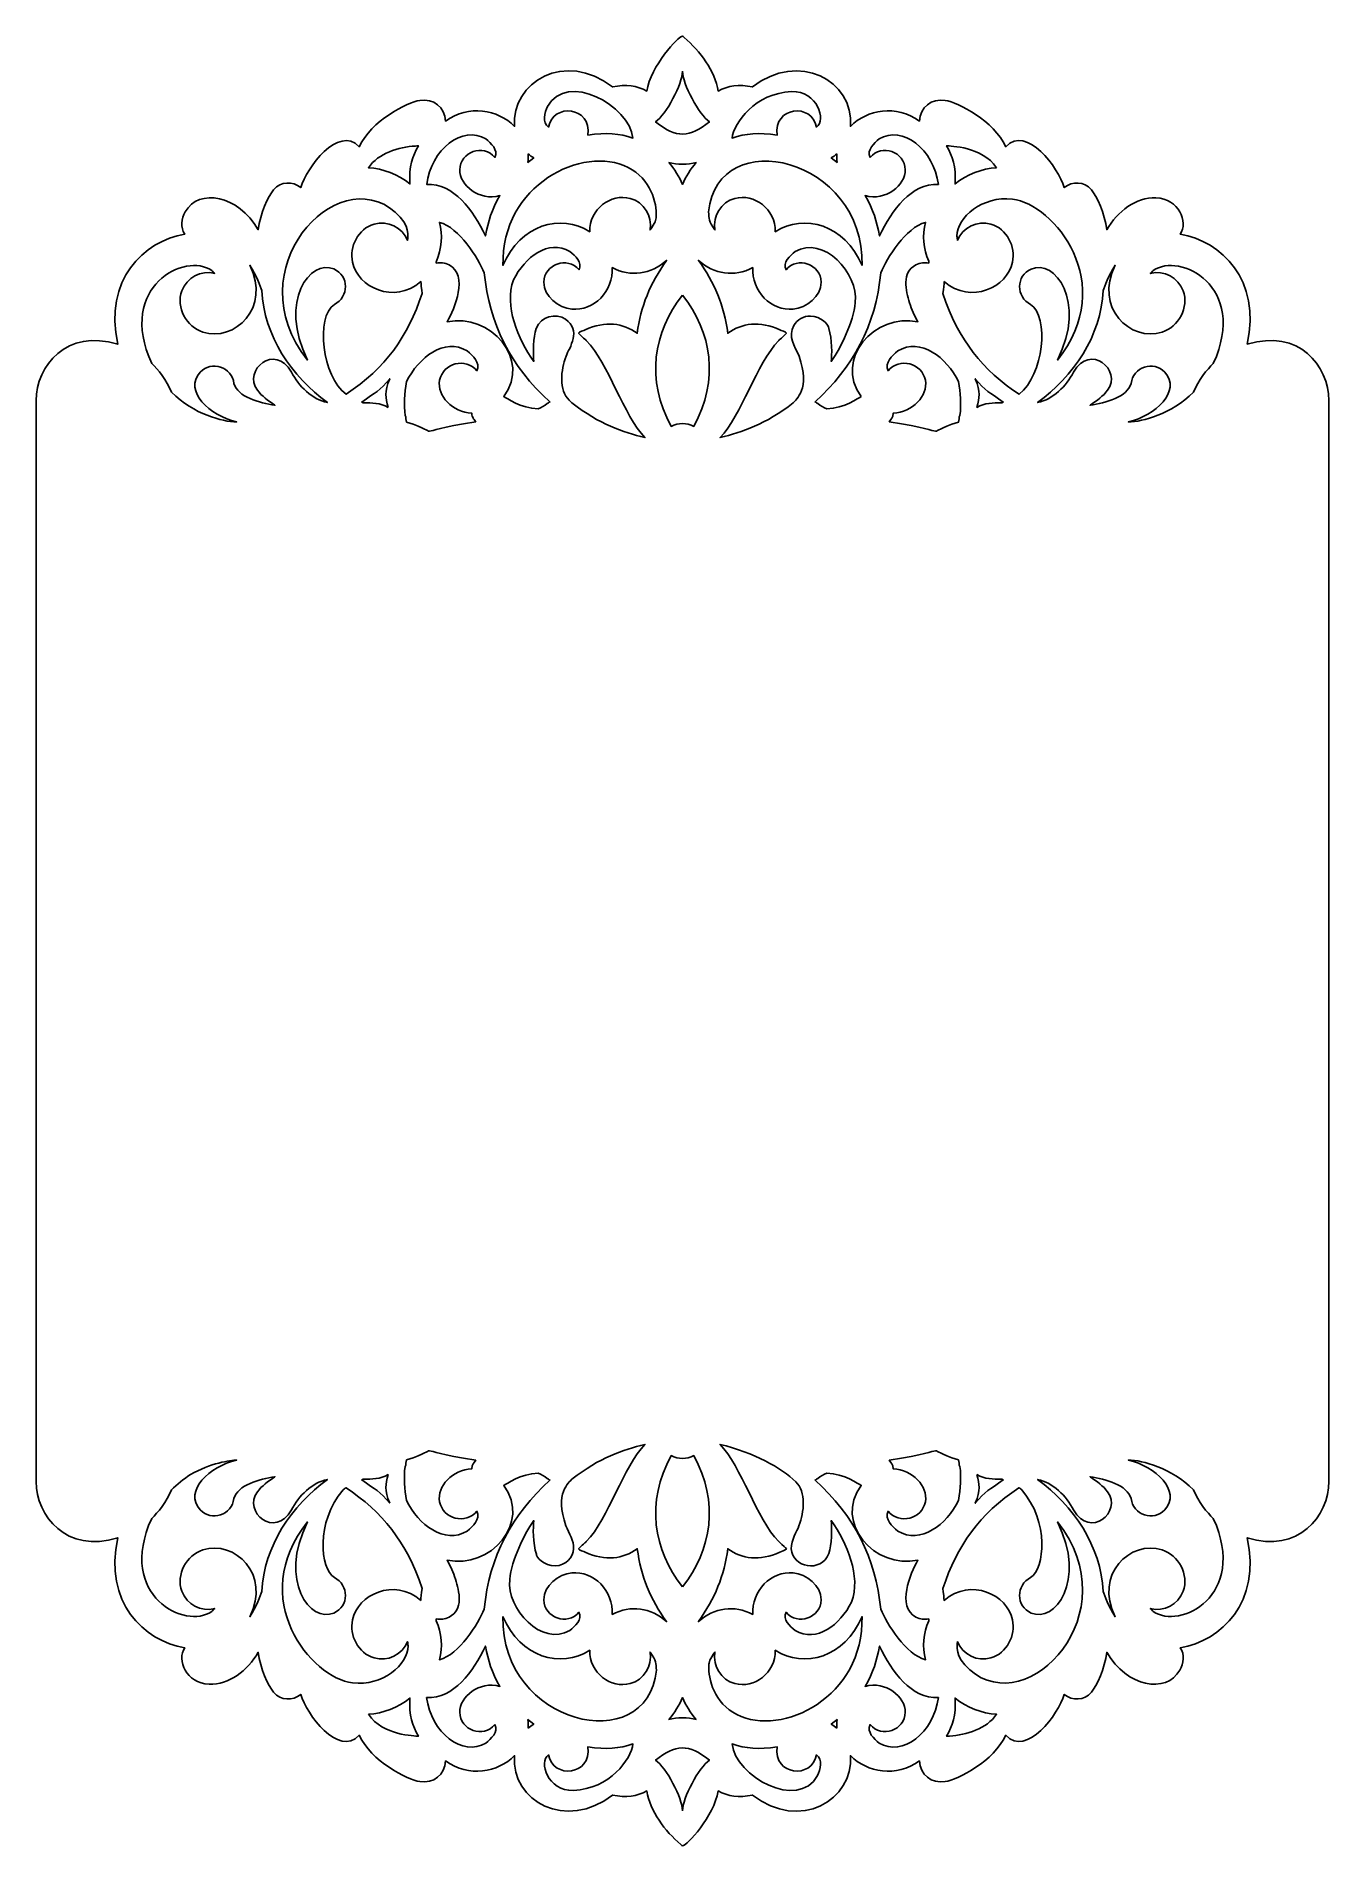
# Model space of a CAD drawing. Header units: millimetres. Extents: x -64 to 64, y -89 to 89.
import ezdxf

# ---------------------------------------------------------------- set-up
doc = ezdxf.new("R2010")
doc.units = ezdxf.units.MM
doc.header["$MEASUREMENT"] = 0
doc.layers.add('layer 1', color=7, linetype='Continuous')

msp = doc.modelspace()

# ---------------------------------------------------------------- linework, layer by layer
at = {"layer": 'layer 1'}
for points, knots in [([(55.492, 58.6351), (56.8784, 64.9498), (52.9415, 68.7774), (48.9056, 69.4371), (48.9056, 69.4371), (49.7346, 70.6683), (48.761, 72.9191), (46.5173, 73.0178), (46.5173, 73.0178), (44.57, 73.106), (42.7178, 71.6879), (41.6843, 69.8816), (41.6843, 69.8816), (41.4692, 71.5185), (40.7282, 73.1483), (40.1814, 73.815), (40.1814, 73.815), (39.4829, 74.644), (38.2871, 74.6617), (37.5074, 74.0303), (37.5074, 74.0303), (36.9321, 75.9629), (33.8404, 80.2171), (31.7571, 78.0449), (31.7571, 78.0449), (30.6248, 80.5813), (27.0864, 82.3629), (25.8022, 82.5956), (25.8022, 82.5956), (24.4899, 82.8319), (23.3433, 81.883), (23.2728, 80.5636), (23.2728, 80.5636), (20.9833, 82.1829), (18.1539, 81.7101), (16.5031, 80.0415), (16.5031, 80.0415), (16.8417, 84.55), (11.4231, 87.4569), (6.8722, 83.9115), (6.8722, 83.9115), (5.5457, 84.2184), (4.4522, 84.0315), (3.5067, 83.4988), (3.5067, 83.4988), (3.1857, 85.506), (1.7252, 87.4463), (0.1766, 88.7762), (0.1766, 88.7762), (0.0953, 88.8434), (0.06, 88.9), (0.0106, 88.9), (0.0106, 88.9), (-0.4309, 88.9), (-3.1107, 85.9645), (-3.5066, 83.4989), (-3.5066, 83.4989), (-4.4486, 84.0316), (-5.5421, 84.2185), (-6.8722, 83.9116), (-6.8722, 83.9116), (-11.5465, 87.5594), (-16.8276, 84.3773), (-16.503, 80.0416), (-16.503, 80.0416), (-18.1503, 81.7103), (-20.9832, 82.183), (-23.2727, 80.5637), (-23.2727, 80.5637), (-23.3432, 81.8866), (-24.4898, 82.8321), (-25.7986, 82.5958), (-25.7986, 82.5958), (-27.0828, 82.3629), (-30.621, 80.5814), (-31.7535, 78.045), (-31.7535, 78.045), (-33.8422, 80.2085), (-36.9288, 75.9621), (-37.5038, 74.0304), (-37.5038, 74.0304), (-38.2835, 74.6619), (-39.4793, 74.6443), (-40.178, 73.8152), (-40.178, 73.8152), (-40.7247, 73.1485), (-41.4656, 71.5186), (-41.6807, 69.8817), (-41.6807, 69.8817), (-43.6493, 73.3177), (-47.5121, 73.9811), (-48.8598, 71.6457), (-48.8598, 71.6457), (-49.2479, 70.9754), (-49.3537, 70.1041), (-48.9022, 69.4372), (-48.9022, 69.4372), (-52.9415, 68.7776), (-56.8785, 64.9499), (-55.4885, 58.6352), (-55.4885, 58.6352), (-60.533, 60.1838), (-63.5, 56.5079), (-63.5, 53.0965), (-63.5, 53.0965), (-63.5, 53.0965), (-63.5, -53.1071), (-63.5, -53.1071), (-63.5, -53.1071), (-63.5, -56.515), (-60.5437, -60.1874), (-55.4884, -58.6387), (-55.4884, -58.6387), (-56.8784, -64.9534), (-52.9413, -68.7774), (-48.9056, -69.4372), (-48.9056, -69.4372), (-49.731, -70.6685), (-48.7574, -72.9192), (-46.5173, -73.0215), (-46.5173, -73.0215), (-44.5699, -73.1097), (-42.7178, -71.688), (-41.6842, -69.8853), (-41.6842, -69.8853), (-41.4691, -71.5186), (-40.7281, -73.1486), (-40.1814, -73.8153), (-40.1814, -73.8153), (-39.4795, -74.6443), (-38.2835, -74.6619), (-37.5038, -74.0304), (-37.5038, -74.0304), (-36.9324, -75.9612), (-33.8426, -80.2158), (-31.7535, -78.045), (-31.7535, -78.045), (-30.6212, -80.5816), (-27.0862, -82.3631), (-25.7986, -82.5959), (-25.7986, -82.5959), (-24.4898, -82.8322), (-23.3432, -81.8833), (-23.2727, -80.5639), (-23.2727, -80.5639), (-20.9832, -82.183), (-18.1538, -81.7103), (-16.503, -80.0418), (-16.503, -80.0418), (-16.8417, -84.5538), (-11.4195, -87.4608), (-6.8722, -83.9117), (-6.8722, -83.9117), (-5.5422, -84.2223), (-4.4522, -84.0317), (-3.5066, -83.5025), (-3.5066, -83.5025), (-3.1856, -85.5062), (-1.7216, -87.45), (-0.1764, -88.7765), (-0.1764, -88.7765), (-0.0953, -88.847), (-0.06, -88.9), (-0.0105, -88.9), (-0.0105, -88.9), (-0.0081, -88.9), (0.0082, -88.9), (0.0106, -88.9), (0.0106, -88.9), (0.3986, -88.9), (3.1045, -86.0036), (3.5066, -83.5025), (3.5066, -83.5025), (4.452, -84.0316), (5.5421, -84.2221), (6.872, -83.9117), (6.872, -83.9117), (11.5499, -87.5595), (16.8275, -84.3774), (16.503, -80.0418), (16.503, -80.0418), (18.1539, -81.7105), (20.9832, -82.183), (23.2727, -80.5639), (23.2727, -80.5639), (23.3432, -81.8868), (24.4898, -82.8322), (25.7986, -82.5959), (25.7986, -82.5959), (27.0828, -82.3631), (30.621, -80.5816), (31.7535, -78.045), (31.7535, -78.045), (33.8432, -80.2171), (36.9315, -75.9535), (37.5038, -74.0304), (37.5038, -74.0304), (38.2835, -74.6619), (39.4793, -74.6443), (40.1778, -73.8153), (40.1778, -73.8153), (40.7281, -73.1485), (41.4691, -71.5222), (41.6842, -69.8853), (41.6842, -69.8853), (43.6492, -73.3178), (47.5155, -73.9811), (48.8632, -71.6457), (48.8632, -71.6457), (49.2477, -70.9754), (49.3536, -70.1075), (48.9055, -69.4372), (48.9055, -69.4372), (52.9413, -68.7774), (56.8782, -64.9534), (55.4884, -58.6387), (55.4884, -58.6387), (60.5332, -60.1874), (63.5, -56.5079), (63.5, -53.0966), (63.5, -53.0966), (63.5, -53.0966), (63.5, 53.1071), (63.5, 53.1071), (63.5, 53.1071), (63.5, 56.5184), (60.5473, 60.1874), (55.492, 58.6351)], [0, 0, 0, 0, 0.01724138, 0.01724138, 0.01724138, 0.01724138, 0.03448276, 0.03448276, 0.03448276, 0.03448276, 0.05172414, 0.05172414, 0.05172414, 0.05172414, 0.06896552, 0.06896552, 0.06896552, 0.06896552, 0.0862069, 0.0862069, 0.0862069, 0.0862069, 0.10344828, 0.10344828, 0.10344828, 0.10344828, 0.12068966, 0.12068966, 0.12068966, 0.12068966, 0.13793103, 0.13793103, 0.13793103, 0.13793103, 0.15517241, 0.15517241, 0.15517241, 0.15517241, 0.17241379, 0.17241379, 0.17241379, 0.17241379, 0.18965517, 0.18965517, 0.18965517, 0.18965517, 0.20689655, 0.20689655, 0.20689655, 0.20689655, 0.22413793, 0.22413793, 0.22413793, 0.22413793, 0.24137931, 0.24137931, 0.24137931, 0.24137931, 0.25862069, 0.25862069, 0.25862069, 0.25862069, 0.27586207, 0.27586207, 0.27586207, 0.27586207, 0.29310345, 0.29310345, 0.29310345, 0.29310345, 0.31034483, 0.31034483, 0.31034483, 0.31034483, 0.32758621, 0.32758621, 0.32758621, 0.32758621, 0.34482759, 0.34482759, 0.34482759, 0.34482759, 0.36206897, 0.36206897, 0.36206897, 0.36206897, 0.37931034, 0.37931034, 0.37931034, 0.37931034, 0.39655172, 0.39655172, 0.39655172, 0.39655172, 0.4137931, 0.4137931, 0.4137931, 0.4137931, 0.43103448, 0.43103448, 0.43103448, 0.43103448, 0.44827586, 0.44827586, 0.44827586, 0.44827586, 0.46551724, 0.46551724, 0.46551724, 0.46551724, 0.48275862, 0.48275862, 0.48275862, 0.48275862, 0.5, 0.5, 0.5, 0.5, 0.51724138, 0.51724138, 0.51724138, 0.51724138, 0.53448276, 0.53448276, 0.53448276, 0.53448276, 0.55172414, 0.55172414, 0.55172414, 0.55172414, 0.56896552, 0.56896552, 0.56896552, 0.56896552, 0.5862069, 0.5862069, 0.5862069, 0.5862069, 0.60344828, 0.60344828, 0.60344828, 0.60344828, 0.62068966, 0.62068966, 0.62068966, 0.62068966, 0.63793103, 0.63793103, 0.63793103, 0.63793103, 0.65517241, 0.65517241, 0.65517241, 0.65517241, 0.67241379, 0.67241379, 0.67241379, 0.67241379, 0.68965517, 0.68965517, 0.68965517, 0.68965517, 0.70689655, 0.70689655, 0.70689655, 0.70689655, 0.72413793, 0.72413793, 0.72413793, 0.72413793, 0.74137931, 0.74137931, 0.74137931, 0.74137931, 0.75862069, 0.75862069, 0.75862069, 0.75862069, 0.77586207, 0.77586207, 0.77586207, 0.77586207, 0.79310345, 0.79310345, 0.79310345, 0.79310345, 0.81034483, 0.81034483, 0.81034483, 0.81034483, 0.82758621, 0.82758621, 0.82758621, 0.82758621, 0.84482759, 0.84482759, 0.84482759, 0.84482759, 0.86206897, 0.86206897, 0.86206897, 0.86206897, 0.87931034, 0.87931034, 0.87931034, 0.87931034, 0.89655172, 0.89655172, 0.89655172, 0.89655172, 0.9137931, 0.9137931, 0.9137931, 0.9137931, 0.93103448, 0.93103448, 0.93103448, 0.93103448, 0.94827586, 0.94827586, 0.94827586, 0.94827586, 0.96551724, 0.96551724, 0.96551724, 0.96551724, 1, 1, 1, 1]), ([(-13.2751, 81.9819), (-11.3172, 85.5026), (-5.2282, 82.0771), (-4.8683, 78.888), (-4.8683, 78.888), (-6.1771, 79.3289), (-7.4895, 79.4701), (-9.2992, 79.1774), (-9.2992, 79.1774), (-8.9111, 81.9996), (-12.7247, 82.3665), (-13.1551, 79.9746), (-13.1551, 79.9746), (-13.8113, 80.3873), (-13.5325, 81.4139), (-13.2751, 81.9819)], [0, 0, 0, 0, 0.2, 0.2, 0.2, 0.2, 0.4, 0.4, 0.4, 0.4, 0.6, 0.6, 0.6, 0.6, 1, 1, 1, 1]), ([(0, 85.4604), (0, 84.2193), (1.6252, 81.1726), (2.6458, 80.4827), (2.6458, 80.4827), (0.7126, 78.9199), (-0.6175, 78.8458), (-2.6423, 80.4827), (-2.6423, 80.4827), (-1.6192, 81.174), (0, 84.2256), (0, 85.4604)], [0, 0, 0, 0, 0.25, 0.25, 0.25, 0.25, 0.5, 0.5, 0.5, 0.5, 1, 1, 1, 1]), ([(10.7174, 83.4564), (13.2398, 83.5517), (14.1781, 80.6131), (13.1587, 79.9746), (13.1587, 79.9746), (12.7248, 82.3664), (8.9111, 81.9996), (9.3028, 79.1774), (9.3028, 79.1774), (7.4931, 79.4702), (6.1807, 79.329), (4.8719, 78.888), (4.8719, 78.888), (5.0377, 80.3732), (7.158, 83.3225), (10.7174, 83.4564)], [0, 0, 0, 0, 0.2, 0.2, 0.2, 0.2, 0.4, 0.4, 0.4, 0.4, 0.6, 0.6, 0.6, 0.6, 1, 1, 1, 1]), ([(-19.3217, 78.7999), (-18.8172, 78.3943), (-18.0729, 77.7099), (-18.4292, 76.9973), (-18.4292, 76.9973), (-19.5616, 78.3485), (-21.8511, 77.5582), (-21.8829, 75.7801), (-21.8829, 75.7801), (-21.9076, 74.2385), (-19.9602, 72.6757), (-17.9424, 73.2367), (-17.9424, 73.2367), (-18.7608, 71.8503), (-19.0784, 70.6932), (-19.3641, 69.282), (-19.3641, 69.282), (-20.5493, 71.822), (-22.4825, 74.4571), (-25.1353, 74.3338), (-25.1353, 74.3338), (-24.7051, 77.7415), (-21.6041, 80.2251), (-19.3217, 78.7999)], [0, 0, 0, 0, 0.14285714, 0.14285714, 0.14285714, 0.14285714, 0.28571429, 0.28571429, 0.28571429, 0.28571429, 0.42857143, 0.42857143, 0.42857143, 0.42857143, 0.57142857, 0.57142857, 0.57142857, 0.57142857, 0.71428571, 0.71428571, 0.71428571, 0.71428571, 1, 1, 1, 1]), ([(17.6424, 66.3715), (15.9455, 70.4143), (11.9627, 71.4975), (9.1193, 69.6912), (9.1193, 69.6912), (9.1651, 71.9172), (7.0238, 73.4766), (5.1471, 72.9579), (5.1471, 72.9579), (3.7994, 72.5875), (2.9598, 71.2328), (3.1857, 69.8676), (3.1857, 69.8676), (2.5295, 70.7462), (2.6143, 70.9577), (2.5648, 71.6316), (2.5648, 71.6316), (3.4679, 80.4156), (17.9141, 76.9655), (17.6424, 66.3715)], [0, 0, 0, 0, 0.16666667, 0.16666667, 0.16666667, 0.16666667, 0.33333333, 0.33333333, 0.33333333, 0.33333333, 0.5, 0.5, 0.5, 0.5, 0.66666667, 0.66666667, 0.66666667, 0.66666667, 1, 1, 1, 1]), ([(18.4327, 76.9971), (18.0728, 77.7097), (18.8172, 78.3943), (19.3253, 78.7998), (19.3253, 78.7998), (21.6077, 80.225), (24.7087, 77.7414), (25.1391, 74.3336), (25.1391, 74.3336), (22.4862, 74.457), (20.5529, 71.8218), (19.3641, 69.2818), (19.3641, 69.2818), (19.0819, 70.6929), (18.7644, 71.85), (17.9424, 73.2365), (17.9424, 73.2365), (19.9638, 72.6756), (21.9112, 74.2385), (21.883, 75.78), (21.883, 75.78), (21.8545, 77.558), (19.565, 78.3484), (18.4327, 76.9971)], [0, 0, 0, 0, 0.14285714, 0.14285714, 0.14285714, 0.14285714, 0.28571429, 0.28571429, 0.28571429, 0.28571429, 0.42857143, 0.42857143, 0.42857143, 0.42857143, 0.57142857, 0.57142857, 0.57142857, 0.57142857, 0.71428571, 0.71428571, 0.71428571, 0.71428571, 1, 1, 1, 1]), ([(-5.3375, 76.0059), (-3.1326, 74.8911), (-2.4941, 72.5133), (-2.5892, 71.194), (-2.5892, 71.194), (-2.614, 70.8482), (-2.6598, 70.5625), (-3.182, 69.8675), (-3.182, 69.8675), (-2.9562, 71.2328), (-3.7993, 72.5874), (-5.1434, 72.9578), (-5.1434, 72.9578), (-7.0201, 73.4764), (-9.1615, 71.9171), (-9.1156, 69.6911), (-9.1156, 69.6911), (-11.959, 71.4973), (-15.9453, 70.4143), (-17.6388, 66.3714), (-17.6388, 66.3714), (-17.8434, 74.2984), (-9.786, 78.2531), (-5.3375, 76.0059)], [0, 0, 0, 0, 0.14285714, 0.14285714, 0.14285714, 0.14285714, 0.28571429, 0.28571429, 0.28571429, 0.28571429, 0.42857143, 0.42857143, 0.42857143, 0.42857143, 0.57142857, 0.57142857, 0.57142857, 0.57142857, 0.71428571, 0.71428571, 0.71428571, 0.71428571, 1, 1, 1, 1]), ([(-28.2328, 71.6244), (-26.6841, 70.2769), (-27.0052, 69.2008), (-27.0052, 68.8481), (-27.0052, 68.8481), (-27.5309, 70.1287), (-28.9631, 70.8344), (-30.3001, 70.4391), (-30.3001, 70.4391), (-31.8524, 69.9839), (-32.7626, 68.2272), (-32.4168, 66.6855), (-32.4168, 66.6855), (-31.9193, 64.2478), (-28.3704, 62.5052), (-25.6963, 64.7912), (-25.6963, 64.7912), (-25.7069, 64.6184), (-25.6258, 64.0222), (-25.5905, 63.6129), (-25.5905, 63.6129), (-26.9663, 59.4008), (-29.1571, 56.321), (-33.0587, 53.7177), (-33.0587, 53.7177), (-35.3722, 55.4307), (-36.1086, 61.3298), (-34.1981, 62.5476), (-34.1981, 62.5476), (-32.7695, 63.2602), (-32.7306, 65.3805), (-34.2511, 66.026), (-34.2511, 66.026), (-36.5724, 67.0138), (-39.7227, 62.9392), (-36.8475, 57.0725), (-36.8475, 57.0725), (-43.9314, 65.9869), (-34.0078, 76.6339), (-28.2328, 71.6244)], [0, 0, 0, 0, 0.09090909, 0.09090909, 0.09090909, 0.09090909, 0.18181818, 0.18181818, 0.18181818, 0.18181818, 0.27272727, 0.27272727, 0.27272727, 0.27272727, 0.36363636, 0.36363636, 0.36363636, 0.36363636, 0.45454545, 0.45454545, 0.45454545, 0.45454545, 0.54545455, 0.54545455, 0.54545455, 0.54545455, 0.63636364, 0.63636364, 0.63636364, 0.63636364, 0.72727273, 0.72727273, 0.72727273, 0.72727273, 0.81818182, 0.81818182, 0.81818182, 0.81818182, 1, 1, 1, 1]), ([(-26.2326, 78.1085), (-26.1337, 78.1121), (-26.0386, 78.1191), (-25.9433, 78.1296), (-25.9433, 78.1296), (-26.5395, 77.0748), (-26.8924, 76.1222), (-26.7829, 74.3936), (-26.7829, 74.3936), (-27.9083, 75.3284), (-29.4499, 75.8894), (-30.8539, 75.9776), (-30.8539, 75.9776), (-29.8838, 77.4029), (-27.8941, 78.0344), (-26.2326, 78.1085)], [0, 0, 0, 0, 0.2, 0.2, 0.2, 0.2, 0.4, 0.4, 0.4, 0.4, 0.6, 0.6, 0.6, 0.6, 1, 1, 1, 1]), ([(-15.1765, 77.3465), (-14.9824, 77.1806), (-14.8202, 77.0643), (-14.6085, 76.9373), (-14.6085, 76.9373), (-14.8061, 76.7926), (-14.9966, 76.6444), (-15.1835, 76.4927), (-15.1835, 76.4927), (-15.1483, 76.7749), (-15.1483, 77.0607), (-15.1765, 77.3465)], [0, 0, 0, 0, 0.25, 0.25, 0.25, 0.25, 0.5, 0.5, 0.5, 0.5, 1, 1, 1, 1]), ([(-1.3335, 76.4891), (-0.575, 76.2776), (0.575, 76.2776), (1.3335, 76.4891), (1.3335, 76.4891), (0.7797, 75.8365), (0.3316, 75.0992), (0, 74.3408), (0, 74.3408), (-0.3281, 75.0992), (-0.7761, 75.8365), (-1.3335, 76.4891)], [0, 0, 0, 0, 0.25, 0.25, 0.25, 0.25, 0.5, 0.5, 0.5, 0.5, 1, 1, 1, 1]), ([(15.1765, 77.3465), (15.1483, 77.0607), (15.1517, 76.7749), (15.1871, 76.4927), (15.1871, 76.4927), (15, 76.6444), (14.8061, 76.7926), (14.6121, 76.9373), (14.6121, 76.9373), (14.8202, 77.0643), (14.9859, 77.1806), (15.1765, 77.3465)], [0, 0, 0, 0, 0.25, 0.25, 0.25, 0.25, 0.5, 0.5, 0.5, 0.5, 1, 1, 1, 1]), ([(30.8575, 75.9776), (29.4498, 75.8894), (27.9082, 75.3284), (26.7865, 74.3936), (26.7865, 74.3936), (26.8922, 76.1222), (26.543, 77.0748), (25.9469, 78.1296), (25.9469, 78.1296), (26.2996, 78.0908), (29.4288, 78.0731), (30.8575, 75.9776)], [0, 0, 0, 0, 0.25, 0.25, 0.25, 0.25, 0.5, 0.5, 0.5, 0.5, 1, 1, 1, 1]), ([(25.6999, 64.7911), (28.3739, 62.5051), (31.9228, 64.2478), (32.4202, 66.6854), (32.4202, 66.6854), (32.7624, 68.227), (31.8558, 69.9839), (30.3036, 70.4389), (30.3036, 70.4389), (28.963, 70.8341), (27.5343, 70.1285), (27.0087, 68.848), (27.0087, 68.848), (27.0087, 68.9785), (26.9698, 69.1231), (26.9663, 69.2536), (26.9663, 69.2536), (26.9663, 71.1304), (29.4852, 73.2329), (32.4168, 72.8873), (32.4168, 72.8873), (36.4843, 72.4146), (42.8555, 64.6288), (36.8477, 57.0722), (36.8477, 57.0722), (39.7264, 62.9389), (36.576, 67.0135), (34.2548, 66.0258), (34.2548, 66.0258), (32.7344, 65.3802), (32.7731, 63.26), (34.2019, 62.5474), (34.2019, 62.5474), (36.0527, 61.3687), (35.4874, 55.5827), (33.0623, 53.7174), (33.0623, 53.7174), (29.5451, 56.0633), (27.1005, 58.9985), (25.5941, 63.6127), (25.5941, 63.6127), (25.6364, 64.1067), (25.714, 64.5512), (25.6999, 64.7911)], [0, 0, 0, 0, 0.08333333, 0.08333333, 0.08333333, 0.08333333, 0.16666667, 0.16666667, 0.16666667, 0.16666667, 0.25, 0.25, 0.25, 0.25, 0.33333333, 0.33333333, 0.33333333, 0.33333333, 0.41666667, 0.41666667, 0.41666667, 0.41666667, 0.5, 0.5, 0.5, 0.5, 0.58333333, 0.58333333, 0.58333333, 0.58333333, 0.66666667, 0.66666667, 0.66666667, 0.66666667, 0.75, 0.75, 0.75, 0.75, 0.83333333, 0.83333333, 0.83333333, 0.83333333, 1, 1, 1, 1]), ([(-22.9305, 66.4245), (-23.3609, 66.6503), (-23.8018, 66.6926), (-24.197, 66.6009), (-24.197, 66.6009), (-24.1899, 66.7666), (-24.1864, 66.7562), (-24.1829, 66.802), (-24.1829, 66.802), (-23.6572, 67.9909), (-23.5231, 69.3631), (-23.8759, 70.6084), (-23.8759, 70.6084), (-21.9321, 70.1041), (-20.0942, 67.0948), (-19.4803, 65.6555), (-19.4803, 65.6555), (-18.9907, 60.6258), (-16.8928, 56.4953), (-13.028, 52.9697), (-13.028, 52.9697), (-13.1233, 52.9239), (-13.2185, 52.8533), (-13.3068, 52.7968), (-13.3068, 52.7968), (-13.5537, 52.5782), (-13.8713, 52.4228), (-14.1958, 52.2784), (-14.1958, 52.2784), (-15.8715, 52.3453), (-17.3213, 53.3543), (-17.5648, 53.4953), (-17.5648, 53.4953), (-14.8308, 57.1709), (-18.89, 61.7259), (-23.1281, 60.8402), (-23.1281, 60.8402), (-22.3837, 62.1064), (-21.0043, 65.4191), (-22.9305, 66.4245)], [0, 0, 0, 0, 0.09090909, 0.09090909, 0.09090909, 0.09090909, 0.18181818, 0.18181818, 0.18181818, 0.18181818, 0.27272727, 0.27272727, 0.27272727, 0.27272727, 0.36363636, 0.36363636, 0.36363636, 0.36363636, 0.45454545, 0.45454545, 0.45454545, 0.45454545, 0.54545455, 0.54545455, 0.54545455, 0.54545455, 0.63636364, 0.63636364, 0.63636364, 0.63636364, 0.72727273, 0.72727273, 0.72727273, 0.72727273, 0.81818182, 0.81818182, 0.81818182, 0.81818182, 1, 1, 1, 1]), ([(10.8797, 62.0852), (12.1708, 62.2052), (13.6489, 63.3306), (13.6243, 64.7275), (13.6243, 64.7275), (13.5927, 66.5055), (11.3031, 67.2993), (10.1707, 65.9446), (10.1707, 65.9446), (9.8144, 66.6572), (10.5587, 67.3416), (11.0632, 67.7474), (11.0632, 67.7474), (13.8185, 69.3666), (17.3144, 65.6237), (16.9793, 62.7272), (16.9793, 62.7272), (16.7499, 60.7659), (15.6423, 58.4234), (14.6122, 56.9453), (14.6122, 56.9453), (14.6827, 57.5521), (14.725, 59.1324), (14.3653, 60.1838), (14.3653, 60.1838), (14.3653, 60.526), (13.6245, 61.4079), (12.5626, 61.4079), (12.5626, 61.4079), (11.9015, 61.4079), (11.2695, 61.0614), (10.9328, 60.4732), (10.9328, 60.4732), (10.3198, 59.4076), (11.0444, 58.4345), (11.4478, 57.4604), (11.4478, 57.4604), (12.6015, 54.2291), (11.1374, 53.2235), (10.8728, 52.8672), (10.8728, 52.8672), (8.1493, 50.7647), (5.8562, 49.9816), (3.6902, 49.4559), (3.6902, 49.4559), (5.7998, 51.6501), (7.2603, 56.716), (9.4546, 59.0126), (9.4546, 59.0126), (9.5073, 59.073), (10.213, 59.6521), (10.213, 59.7322), (10.213, 59.7322), (10.1672, 59.8311), (9.6768, 59.9933), (9.5709, 60.0392), (9.5709, 60.0392), (7.5707, 60.9493), (5.8492, 60.7306), (4.4486, 59.7111), (4.4486, 59.7111), (4.0957, 62.4451), (3.1327, 64.7029), (1.57, 66.8618), (1.57, 66.8618), (3.1045, 65.5037), (5.1084, 65.2108), (6.9076, 66.1599), (6.9076, 66.1599), (6.7592, 63.8738), (8.7453, 61.8418), (10.8797, 62.0852)], [0, 0, 0, 0, 0.05263158, 0.05263158, 0.05263158, 0.05263158, 0.10526316, 0.10526316, 0.10526316, 0.10526316, 0.15789474, 0.15789474, 0.15789474, 0.15789474, 0.21052632, 0.21052632, 0.21052632, 0.21052632, 0.26315789, 0.26315789, 0.26315789, 0.26315789, 0.31578947, 0.31578947, 0.31578947, 0.31578947, 0.36842105, 0.36842105, 0.36842105, 0.36842105, 0.42105263, 0.42105263, 0.42105263, 0.42105263, 0.47368421, 0.47368421, 0.47368421, 0.47368421, 0.52631579, 0.52631579, 0.52631579, 0.52631579, 0.57894737, 0.57894737, 0.57894737, 0.57894737, 0.63157895, 0.63157895, 0.63157895, 0.63157895, 0.68421053, 0.68421053, 0.68421053, 0.68421053, 0.73684211, 0.73684211, 0.73684211, 0.73684211, 0.78947368, 0.78947368, 0.78947368, 0.78947368, 0.84210526, 0.84210526, 0.84210526, 0.84210526, 0.89473684, 0.89473684, 0.89473684, 0.89473684, 1, 1, 1, 1]), ([(17.5648, 53.4951), (17.3213, 53.3539), (15.875, 52.345), (14.1958, 52.2781), (14.1958, 52.2781), (13.8747, 52.4227), (13.5538, 52.578), (13.3068, 52.7966), (13.3068, 52.7966), (13.2221, 52.853), (13.1269, 52.9236), (13.0316, 52.9694), (13.0316, 52.9694), (16.7543, 56.3612), (18.9755, 60.4471), (19.4839, 65.6552), (19.4839, 65.6552), (20.0978, 67.0947), (21.9322, 70.1038), (23.8759, 70.6082), (23.8759, 70.6082), (23.5267, 69.3629), (23.6572, 67.9906), (24.1864, 66.8017), (24.1864, 66.8017), (24.19, 66.7559), (24.19, 66.7664), (24.2006, 66.6007), (24.2006, 66.6007), (23.8019, 66.6923), (23.3645, 66.65), (22.9341, 66.4242), (22.9341, 66.4242), (21.5018, 65.6762), (21.9181, 63.9406), (22.3167, 62.6919), (22.3167, 62.6919), (22.5214, 62.0534), (22.786, 61.4218), (23.1282, 60.8398), (23.1282, 60.8398), (18.8852, 61.7275), (14.8411, 57.1687), (17.5648, 53.4951)], [0, 0, 0, 0, 0.08333333, 0.08333333, 0.08333333, 0.08333333, 0.16666667, 0.16666667, 0.16666667, 0.16666667, 0.25, 0.25, 0.25, 0.25, 0.33333333, 0.33333333, 0.33333333, 0.33333333, 0.41666667, 0.41666667, 0.41666667, 0.41666667, 0.5, 0.5, 0.5, 0.5, 0.58333333, 0.58333333, 0.58333333, 0.58333333, 0.66666667, 0.66666667, 0.66666667, 0.66666667, 0.75, 0.75, 0.75, 0.75, 0.83333333, 0.83333333, 0.83333333, 0.83333333, 1, 1, 1, 1]), ([(-46.2526, 65.867), (-46.1503, 65.7788), (-46.0587, 65.673), (-45.9528, 65.5919), (-45.9528, 65.5919), (-47.2863, 65.9588), (-48.7291, 65.1756), (-49.1947, 63.8844), (-49.1947, 63.8844), (-49.7839, 62.2545), (-48.7468, 60.3425), (-47.1133, 59.8309), (-47.1133, 59.8309), (-44.0124, 58.8043), (-40.4141, 62.2511), (-42.499, 66.3891), (-42.499, 66.3891), (-41.8639, 65.4155), (-41.476, 64.3007), (-41.3172, 63.9091), (-41.3172, 63.9091), (-41.169, 59.4712), (-38.3645, 55.446), (-34.8825, 52.9095), (-34.8825, 52.9095), (-36.4065, 53.1847), (-37.6941, 54.5428), (-38.4279, 55.8941), (-38.4279, 55.8941), (-40.0224, 58.7763), (-43.2327, 56.0987), (-41.7687, 54.1126), (-41.7687, 54.1126), (-41.363, 53.5621), (-40.6716, 53.0648), (-40.0436, 52.638), (-40.0436, 52.638), (-41.5534, 52.8426), (-43.7124, 53.46), (-44.0793, 54.7722), (-44.0793, 54.7722), (-44.2275, 56.3879), (-46.2983, 57.0653), (-47.3849, 55.8764), (-47.3849, 55.8764), (-49.0711, 54.0243), (-46.4218, 51.6324), (-43.8147, 50.9939), (-43.8147, 50.9939), (-45.2012, 51.0328), (-47.9986, 51.7206), (-50.2071, 53.9325), (-50.2071, 53.9325), (-50.6516, 55.0862), (-51.5652, 56.1761), (-52.1509, 56.737), (-52.1509, 56.737), (-55.6153, 64.3536), (-48.7997, 67.7333), (-46.2526, 65.867)], [0, 0, 0, 0, 0.0625, 0.0625, 0.0625, 0.0625, 0.125, 0.125, 0.125, 0.125, 0.1875, 0.1875, 0.1875, 0.1875, 0.25, 0.25, 0.25, 0.25, 0.3125, 0.3125, 0.3125, 0.3125, 0.375, 0.375, 0.375, 0.375, 0.4375, 0.4375, 0.4375, 0.4375, 0.5, 0.5, 0.5, 0.5, 0.5625, 0.5625, 0.5625, 0.5625, 0.625, 0.625, 0.625, 0.625, 0.6875, 0.6875, 0.6875, 0.6875, 0.75, 0.75, 0.75, 0.75, 0.8125, 0.8125, 0.8125, 0.8125, 0.875, 0.875, 0.875, 0.875, 1, 1, 1, 1]), ([(-10.8796, 62.0852), (-8.7453, 61.8418), (-6.7556, 63.8737), (-6.9073, 66.1599), (-6.9073, 66.1599), (-5.1046, 65.2108), (-3.1044, 65.5037), (-1.5662, 66.8618), (-1.5662, 66.8618), (-3.189, 64.6253), (-4.1028, 62.3534), (-4.445, 59.7111), (-4.445, 59.7111), (-5.8368, 60.7246), (-7.5744, 60.9555), (-9.5673, 60.0392), (-9.5673, 60.0392), (-9.6731, 59.9933), (-10.1635, 59.8311), (-10.2129, 59.7322), (-10.2129, 59.7322), (-10.2129, 59.6528), (-9.5054, 59.0708), (-9.4509, 59.0126), (-9.4509, 59.0126), (-7.2601, 56.7195), (-5.789, 51.6431), (-3.6865, 49.4559), (-3.6865, 49.4559), (-5.8525, 49.9816), (-8.1492, 50.7647), (-10.8691, 52.8672), (-10.8691, 52.8672), (-10.9396, 52.9625), (-11.0455, 53.0436), (-11.1301, 53.1283), (-11.1301, 53.1283), (-12.1885, 54.1337), (-11.938, 56.081), (-11.4441, 57.4604), (-11.4441, 57.4604), (-11.0998, 58.299), (-9.9147, 60.0141), (-11.49, 61.0834), (-11.49, 61.0834), (-12.4495, 61.7324), (-13.9206, 61.3833), (-14.3651, 60.1839), (-14.3651, 60.1839), (-14.6827, 59.3373), (-14.6967, 57.711), (-14.6086, 56.9454), (-14.6086, 56.9454), (-16.1643, 59.1819), (-17.5543, 62.3676), (-16.6124, 64.957), (-16.6124, 64.957), (-15.4801, 67.1725), (-13.1835, 68.9963), (-11.0633, 67.7475), (-11.0633, 67.7475), (-10.5553, 67.3417), (-9.8109, 66.6573), (-10.1672, 65.9447), (-10.1672, 65.9447), (-11.3032, 67.2994), (-13.5927, 66.5057), (-13.6209, 64.7276), (-13.6209, 64.7276), (-13.6454, 63.3306), (-12.1673, 62.2052), (-10.8796, 62.0852)], [0, 0, 0, 0, 0.05263158, 0.05263158, 0.05263158, 0.05263158, 0.10526316, 0.10526316, 0.10526316, 0.10526316, 0.15789474, 0.15789474, 0.15789474, 0.15789474, 0.21052632, 0.21052632, 0.21052632, 0.21052632, 0.26315789, 0.26315789, 0.26315789, 0.26315789, 0.31578947, 0.31578947, 0.31578947, 0.31578947, 0.36842105, 0.36842105, 0.36842105, 0.36842105, 0.42105263, 0.42105263, 0.42105263, 0.42105263, 0.47368421, 0.47368421, 0.47368421, 0.47368421, 0.52631579, 0.52631579, 0.52631579, 0.52631579, 0.57894737, 0.57894737, 0.57894737, 0.57894737, 0.63157895, 0.63157895, 0.63157895, 0.63157895, 0.68421053, 0.68421053, 0.68421053, 0.68421053, 0.73684211, 0.73684211, 0.73684211, 0.73684211, 0.78947368, 0.78947368, 0.78947368, 0.78947368, 0.84210526, 0.84210526, 0.84210526, 0.84210526, 0.89473684, 0.89473684, 0.89473684, 0.89473684, 1, 1, 1, 1]), ([(52.1546, 56.7372), (51.569, 56.1763), (50.6553, 55.0862), (50.2074, 53.9327), (50.2074, 53.9327), (48.0139, 51.7255), (45.1955, 51.0301), (43.8185, 50.9941), (43.8185, 50.9941), (46.422, 51.6327), (49.0749, 54.0245), (47.3851, 55.8765), (47.3851, 55.8765), (46.3021, 57.0653), (44.2313, 56.3881), (44.0832, 54.7723), (44.0832, 54.7723), (43.7164, 53.4601), (41.5573, 52.8427), (40.0474, 52.6381), (40.0474, 52.6381), (40.6754, 53.0649), (41.3669, 53.5623), (41.7689, 54.1127), (41.7689, 54.1127), (43.2366, 56.0988), (40.0263, 58.7764), (38.4317, 55.8942), (38.4317, 55.8942), (37.698, 54.543), (36.4103, 53.1848), (34.8828, 52.9097), (34.8828, 52.9097), (38.3683, 55.4461), (41.1693, 59.4713), (41.321, 63.9092), (41.321, 63.9092), (41.4762, 64.3008), (41.8678, 65.4156), (42.5028, 66.3892), (42.5028, 66.3892), (40.418, 62.2512), (44.0163, 58.8046), (47.1172, 59.8311), (47.1172, 59.8311), (48.747, 60.3425), (49.7877, 62.2547), (49.195, 63.8845), (49.195, 63.8845), (48.7293, 65.1757), (47.2866, 65.9588), (45.9565, 65.592), (45.9565, 65.592), (46.0624, 65.6732), (46.1506, 65.779), (46.2564, 65.8672), (46.2564, 65.8672), (48.7963, 67.7262), (55.626, 64.3713), (52.1546, 56.7372)], [0, 0, 0, 0, 0.0625, 0.0625, 0.0625, 0.0625, 0.125, 0.125, 0.125, 0.125, 0.1875, 0.1875, 0.1875, 0.1875, 0.25, 0.25, 0.25, 0.25, 0.3125, 0.3125, 0.3125, 0.3125, 0.375, 0.375, 0.375, 0.375, 0.4375, 0.4375, 0.4375, 0.4375, 0.5, 0.5, 0.5, 0.5, 0.5625, 0.5625, 0.5625, 0.5625, 0.625, 0.625, 0.625, 0.625, 0.6875, 0.6875, 0.6875, 0.6875, 0.75, 0.75, 0.75, 0.75, 0.8125, 0.8125, 0.8125, 0.8125, 0.875, 0.875, 0.875, 0.875, 1, 1, 1, 1]), ([(0, 63.447), (2.8681, 59.8488), (3.6337, 55.1004), (1.1042, 50.5671), (1.1042, 50.5671), (0.4163, 50.934), (-0.4127, 50.934), (-1.1007, 50.5671), (-1.1007, 50.5671), (-3.6337, 55.1109), (-2.8611, 59.8486), (0, 63.447)], [0, 0, 0, 0, 0.25, 0.25, 0.25, 0.25, 0.5, 0.5, 0.5, 0.5, 1, 1, 1, 1]), ([(-21.1526, 57.9719), (-20.5882, 57.5098), (-19.8403, 56.8254), (-20.193, 56.0316), (-20.193, 56.0316), (-21.3042, 57.3617), (-23.5338, 56.7936), (-23.8619, 55.0898), (-23.8619, 55.0898), (-24.1546, 53.5623), (-22.585, 51.9395), (-20.7046, 51.8688), (-20.7046, 51.8688), (-20.6552, 51.308), (-20.5282, 51.4174), (-20.313, 51.0223), (-20.313, 51.0223), (-27.3333, 49.8617), (-23.1177, 49.7381), (-27.1146, 50.9906), (-27.1146, 50.9906), (-27.2134, 51.1633), (-27.1216, 51.4774), (-27.2521, 51.6219), (-27.2521, 51.6219), (-27.4002, 52.7297), (-27.3049, 53.7315), (-27.111, 54.9768), (-27.111, 54.9768), (-25.9362, 57.3227), (-23.382, 59.3336), (-21.1526, 57.9719)], [0, 0, 0, 0, 0.11111111, 0.11111111, 0.11111111, 0.11111111, 0.22222222, 0.22222222, 0.22222222, 0.22222222, 0.33333333, 0.33333333, 0.33333333, 0.33333333, 0.44444444, 0.44444444, 0.44444444, 0.44444444, 0.55555556, 0.55555556, 0.55555556, 0.55555556, 0.66666667, 0.66666667, 0.66666667, 0.66666667, 0.77777778, 0.77777778, 0.77777778, 0.77777778, 1, 1, 1, 1]), ([(27.1144, 54.9768), (27.2908, 53.8304), (27.4073, 52.7756), (27.2556, 51.6219), (27.2556, 51.6219), (27.1215, 51.4773), (27.2167, 51.1633), (27.118, 50.9906), (27.118, 50.9906), (23.1211, 49.7381), (27.3367, 49.8617), (20.3165, 51.0223), (20.3165, 51.0223), (20.5316, 51.4174), (20.6587, 51.308), (20.7045, 51.8688), (20.7045, 51.8688), (22.5883, 51.9395), (24.1581, 53.5621), (23.8654, 55.0898), (23.8654, 55.0898), (23.5373, 56.7937), (21.3042, 57.3617), (20.193, 56.0316), (20.193, 56.0316), (19.8438, 56.8254), (20.5916, 57.5099), (21.1526, 57.9719), (21.1526, 57.9719), (23.3856, 59.3336), (25.9397, 57.3227), (27.1144, 54.9768)], [0, 0, 0, 0, 0.11111111, 0.11111111, 0.11111111, 0.11111111, 0.22222222, 0.22222222, 0.22222222, 0.22222222, 0.33333333, 0.33333333, 0.33333333, 0.33333333, 0.44444444, 0.44444444, 0.44444444, 0.44444444, 0.55555556, 0.55555556, 0.55555556, 0.55555556, 0.66666667, 0.66666667, 0.66666667, 0.66666667, 0.77777778, 0.77777778, 0.77777778, 0.77777778, 1, 1, 1, 1]), ([(-28.9277, 52.4298), (-29.7144, 52.8566), (-30.4905, 52.899), (-31.3795, 52.8636), (-31.3795, 52.8636), (-31.4254, 52.8884), (-31.4712, 52.9166), (-31.5171, 52.9447), (-31.5171, 52.9447), (-30.159, 53.9396), (-29.7462, 54.0101), (-28.769, 55.2413), (-28.769, 55.2413), (-29.3193, 53.9466), (-29.1394, 53.3893), (-28.9277, 52.4298)], [0, 0, 0, 0, 0.2, 0.2, 0.2, 0.2, 0.4, 0.4, 0.4, 0.4, 0.6, 0.6, 0.6, 0.6, 1, 1, 1, 1]), ([(31.3831, 52.8636), (30.4906, 52.8989), (29.718, 52.8566), (28.9277, 52.4298), (28.9277, 52.4298), (29.1429, 53.3893), (29.3229, 53.9468), (28.769, 55.2415), (28.769, 55.2415), (29.7462, 54.0102), (30.1624, 53.9397), (31.5171, 52.9448), (31.5171, 52.9448), (31.4748, 52.9166), (31.429, 52.8884), (31.3831, 52.8636)], [0, 0, 0, 0, 0.2, 0.2, 0.2, 0.2, 0.4, 0.4, 0.4, 0.4, 0.6, 0.6, 0.6, 0.6, 1, 1, 1, 1]), ([(-27.1144, -54.9768), (-27.2908, -53.8338), (-27.4071, -52.7756), (-27.2556, -51.6255), (-27.2556, -51.6255), (-27.1215, -51.4774), (-27.2167, -51.1669), (-27.1144, -50.9905), (-27.1144, -50.9905), (-23.121, -49.7382), (-27.3332, -49.8615), (-20.3164, -51.0223), (-20.3164, -51.0223), (-20.5315, -51.4173), (-20.6551, -51.308), (-20.7045, -51.8688), (-20.7045, -51.8688), (-22.5848, -51.9394), (-24.1582, -53.5657), (-23.8654, -55.0898), (-23.8654, -55.0898), (-23.5373, -56.7972), (-21.3042, -57.3617), (-20.193, -56.0352), (-20.193, -56.0352), (-19.8402, -56.8254), (-20.5882, -57.5098), (-21.1526, -57.972), (-21.1526, -57.972), (-23.3856, -59.3372), (-25.9397, -57.3263), (-27.1144, -54.9768)], [0, 0, 0, 0, 0.11111111, 0.11111111, 0.11111111, 0.11111111, 0.22222222, 0.22222222, 0.22222222, 0.22222222, 0.33333333, 0.33333333, 0.33333333, 0.33333333, 0.44444444, 0.44444444, 0.44444444, 0.44444444, 0.55555556, 0.55555556, 0.55555556, 0.55555556, 0.66666667, 0.66666667, 0.66666667, 0.66666667, 0.77777778, 0.77777778, 0.77777778, 0.77777778, 1, 1, 1, 1]), ([(-10.8796, -62.0854), (-12.1708, -62.2053), (-13.6454, -63.3342), (-13.6242, -64.7312), (-13.6242, -64.7312), (-13.5924, -66.5057), (-11.3029, -67.2994), (-10.1704, -65.9447), (-10.1704, -65.9447), (-9.8141, -66.6608), (-10.5585, -67.3452), (-11.063, -67.7474), (-11.063, -67.7474), (-13.8147, -69.3667), (-17.3143, -65.6237), (-16.9791, -62.7274), (-16.9791, -62.7274), (-16.7498, -60.766), (-15.6385, -58.427), (-14.6119, -56.9454), (-14.6119, -56.9454), (-14.6825, -57.5698), (-14.7249, -59.2101), (-14.3368, -60.2579), (-14.3368, -60.2579), (-14.3403, -60.2543), (-14.365, -60.1874), (-14.365, -60.1874), (-14.365, -60.1874), (-14.365, -60.5402), (-13.6529, -61.4044), (-12.4777, -61.4044), (-12.4777, -61.4044), (-11.4563, -61.3631), (-10.7435, -60.5462), (-10.6962, -59.7181), (-10.6962, -59.7181), (-10.6503, -58.942), (-11.1407, -58.2048), (-11.4475, -57.4604), (-11.4475, -57.4604), (-12.6012, -54.229), (-11.1371, -53.2235), (-10.8691, -52.8708), (-10.8691, -52.8708), (-8.1492, -50.7647), (-5.8525, -49.9816), (-3.6865, -49.456), (-3.6865, -49.456), (-5.7997, -51.6502), (-7.2601, -56.7162), (-9.4509, -59.0163), (-9.4509, -59.0163), (-9.5074, -59.0728), (-10.2129, -59.6528), (-10.2129, -59.7325), (-10.2129, -59.7325), (-10.1671, -59.8313), (-9.6767, -59.9935), (-9.5709, -60.0394), (-9.5709, -60.0394), (-7.5671, -60.9495), (-5.849, -60.7343), (-4.445, -59.7113), (-4.445, -59.7113), (-4.0921, -62.4453), (-3.1326, -64.7031), (-1.5698, -66.8621), (-1.5698, -66.8621), (-3.1044, -65.5039), (-5.1046, -65.2147), (-6.9073, -66.1601), (-6.9073, -66.1601), (-6.7556, -63.8738), (-8.7453, -61.8419), (-10.8796, -62.0854)], [0, 0, 0, 0, 0.05, 0.05, 0.05, 0.05, 0.1, 0.1, 0.1, 0.1, 0.15, 0.15, 0.15, 0.15, 0.2, 0.2, 0.2, 0.2, 0.25, 0.25, 0.25, 0.25, 0.3, 0.3, 0.3, 0.3, 0.35, 0.35, 0.35, 0.35, 0.4, 0.4, 0.4, 0.4, 0.45, 0.45, 0.45, 0.45, 0.5, 0.5, 0.5, 0.5, 0.55, 0.55, 0.55, 0.55, 0.6, 0.6, 0.6, 0.6, 0.65, 0.65, 0.65, 0.65, 0.7, 0.7, 0.7, 0.7, 0.75, 0.75, 0.75, 0.75, 0.8, 0.8, 0.8, 0.8, 0.85, 0.85, 0.85, 0.85, 0.9, 0.9, 0.9, 0.9, 1, 1, 1, 1]), ([(10.8797, -62.0854), (8.7453, -61.8419), (6.7558, -63.874), (6.9074, -66.1599), (6.9074, -66.1599), (5.1048, -65.2144), (3.1045, -65.5038), (1.5664, -66.8618), (1.5664, -66.8618), (3.1891, -64.6253), (4.1064, -62.3534), (4.4451, -59.7111), (4.4451, -59.7111), (5.8372, -60.7247), (7.5602, -60.9569), (9.5709, -60.0392), (9.5709, -60.0392), (10.5351, -59.6209), (10.3323, -59.8989), (9.451, -59.016), (9.451, -59.016), (7.2639, -56.7195), (5.7928, -51.6431), (3.6866, -49.4558), (3.6866, -49.4558), (7.031, -50.2673), (9.7082, -51.7653), (11.1302, -53.1281), (11.1302, -53.1281), (12.1886, -54.137), (11.9381, -56.0809), (11.4442, -57.4603), (11.4442, -57.4603), (11.2255, -57.993), (10.6752, -58.8714), (10.6929, -59.7145), (10.6929, -59.7145), (10.7463, -61.5813), (13.6476, -62.1182), (14.3653, -60.1872), (14.3653, -60.1872), (14.6827, -59.3371), (14.697, -57.7107), (14.6088, -56.9453), (14.6088, -56.9453), (16.1681, -59.1819), (17.5544, -62.3674), (16.6126, -64.9603), (16.6126, -64.9603), (15.4801, -67.1722), (13.1835, -68.996), (11.0633, -67.7473), (11.0633, -67.7473), (10.5553, -67.3452), (9.8145, -66.6607), (10.1708, -65.9446), (10.1708, -65.9446), (11.3032, -67.2992), (13.5928, -66.5054), (13.621, -64.7311), (13.621, -64.7311), (13.6455, -63.3341), (12.1673, -62.2053), (10.8797, -62.0854)], [0, 0, 0, 0, 0.05882353, 0.05882353, 0.05882353, 0.05882353, 0.11764706, 0.11764706, 0.11764706, 0.11764706, 0.17647059, 0.17647059, 0.17647059, 0.17647059, 0.23529412, 0.23529412, 0.23529412, 0.23529412, 0.29411765, 0.29411765, 0.29411765, 0.29411765, 0.35294118, 0.35294118, 0.35294118, 0.35294118, 0.41176471, 0.41176471, 0.41176471, 0.41176471, 0.47058824, 0.47058824, 0.47058824, 0.47058824, 0.52941176, 0.52941176, 0.52941176, 0.52941176, 0.58823529, 0.58823529, 0.58823529, 0.58823529, 0.64705882, 0.64705882, 0.64705882, 0.64705882, 0.70588235, 0.70588235, 0.70588235, 0.70588235, 0.76470588, 0.76470588, 0.76470588, 0.76470588, 0.82352941, 0.82352941, 0.82352941, 0.82352941, 0.88235294, 0.88235294, 0.88235294, 0.88235294, 1, 1, 1, 1]), ([(21.1526, -57.972), (20.588, -57.5098), (19.8402, -56.8255), (20.193, -56.0352), (20.193, -56.0352), (21.3042, -57.3617), (23.5373, -56.7972), (23.8654, -55.0898), (23.8654, -55.0898), (24.1582, -53.5657), (22.5848, -51.9395), (20.7045, -51.8688), (20.7045, -51.8688), (20.6551, -51.308), (20.5316, -51.4173), (20.3165, -51.0223), (20.3165, -51.0223), (27.3332, -49.8615), (23.1175, -49.7382), (27.1144, -50.9905), (27.1144, -50.9905), (27.2167, -51.1669), (27.1215, -51.4774), (27.2556, -51.6255), (27.2556, -51.6255), (27.4002, -52.7331), (27.3049, -53.7315), (27.1144, -54.9768), (27.1144, -54.9768), (25.9397, -57.3263), (23.3856, -59.3372), (21.1526, -57.972)], [0, 0, 0, 0, 0.11111111, 0.11111111, 0.11111111, 0.11111111, 0.22222222, 0.22222222, 0.22222222, 0.22222222, 0.33333333, 0.33333333, 0.33333333, 0.33333333, 0.44444444, 0.44444444, 0.44444444, 0.44444444, 0.55555556, 0.55555556, 0.55555556, 0.55555556, 0.66666667, 0.66666667, 0.66666667, 0.66666667, 0.77777778, 0.77777778, 0.77777778, 0.77777778, 1, 1, 1, 1]), ([(-41.3172, -63.9128), (-41.476, -64.3008), (-41.8641, -65.4156), (-42.5026, -66.3894), (-42.5026, -66.3894), (-40.4177, -62.2512), (-44.016, -58.8046), (-47.1133, -59.8312), (-47.1133, -59.8312), (-48.7466, -60.3426), (-49.7839, -62.2548), (-49.1947, -63.8881), (-49.1947, -63.8881), (-48.7291, -65.1757), (-47.2863, -65.9624), (-45.9562, -65.592), (-45.9562, -65.592), (-46.0585, -65.6766), (-46.1502, -65.7825), (-46.2561, -65.867), (-46.2561, -65.867), (-48.7961, -67.7262), (-55.6258, -64.3713), (-52.1545, -56.7372), (-52.1545, -56.7372), (-51.5688, -56.1763), (-50.6552, -55.0897), (-50.2072, -53.9327), (-50.2072, -53.9327), (-49.6463, -53.3681), (-49.0183, -52.8672), (-48.3375, -52.4299), (-48.3375, -52.4299), (-46.436, -51.2975), (-44.3582, -51.0117), (-43.8184, -50.9941), (-43.8184, -50.9941), (-46.4219, -51.6361), (-49.0713, -54.0245), (-47.385, -55.8765), (-47.385, -55.8765), (-46.2984, -57.0654), (-44.2277, -56.3881), (-44.083, -54.7758), (-44.083, -54.7758), (-43.7126, -53.46), (-41.5571, -52.8426), (-40.0473, -52.638), (-40.0473, -52.638), (-40.6753, -53.0685), (-41.3632, -53.5623), (-41.7688, -54.1127), (-41.7688, -54.1127), (-43.2329, -56.0988), (-40.0226, -58.78), (-38.428, -55.8978), (-38.428, -55.8978), (-37.6942, -54.5431), (-36.4101, -53.1884), (-34.8827, -52.9133), (-34.8827, -52.9133), (-38.3681, -55.4461), (-41.1692, -59.4713), (-41.3172, -63.9128)], [0, 0, 0, 0, 0.05882353, 0.05882353, 0.05882353, 0.05882353, 0.11764706, 0.11764706, 0.11764706, 0.11764706, 0.17647059, 0.17647059, 0.17647059, 0.17647059, 0.23529412, 0.23529412, 0.23529412, 0.23529412, 0.29411765, 0.29411765, 0.29411765, 0.29411765, 0.35294118, 0.35294118, 0.35294118, 0.35294118, 0.41176471, 0.41176471, 0.41176471, 0.41176471, 0.47058824, 0.47058824, 0.47058824, 0.47058824, 0.52941176, 0.52941176, 0.52941176, 0.52941176, 0.58823529, 0.58823529, 0.58823529, 0.58823529, 0.64705882, 0.64705882, 0.64705882, 0.64705882, 0.70588235, 0.70588235, 0.70588235, 0.70588235, 0.76470588, 0.76470588, 0.76470588, 0.76470588, 0.82352941, 0.82352941, 0.82352941, 0.82352941, 0.88235294, 0.88235294, 0.88235294, 0.88235294, 1, 1, 1, 1]), ([(0, -63.4506), (-2.8645, -59.8488), (-3.6301, -55.1039), (-1.1042, -50.5672), (-1.1042, -50.5672), (-0.4162, -50.9342), (0.4128, -50.9376), (1.1007, -50.5672), (1.1007, -50.5672), (3.6371, -55.1109), (2.8645, -59.8522), (0, -63.4506)], [0, 0, 0, 0, 0.25, 0.25, 0.25, 0.25, 0.5, 0.5, 0.5, 0.5, 1, 1, 1, 1]), ([(46.2562, -65.867), (46.1505, -65.7824), (46.0587, -65.6766), (45.9564, -65.592), (45.9564, -65.592), (47.2863, -65.9624), (48.7292, -65.1757), (49.1949, -63.8881), (49.1949, -63.8881), (49.784, -62.2548), (48.7469, -60.3426), (47.1135, -59.8312), (47.1135, -59.8312), (44.016, -58.8046), (40.4177, -62.2512), (42.5026, -66.3894), (42.5026, -66.3894), (41.8641, -65.4157), (41.476, -64.3009), (41.3172, -63.9128), (41.3172, -63.9128), (41.169, -59.4713), (38.3645, -55.4462), (34.8825, -52.9133), (34.8825, -52.9133), (36.4101, -53.1884), (37.6942, -54.5431), (38.428, -55.8978), (38.428, -55.8978), (40.0226, -58.78), (43.2329, -56.0988), (41.7688, -54.1127), (41.7688, -54.1127), (41.3632, -53.5624), (40.6753, -53.0685), (40.0473, -52.638), (40.0473, -52.638), (41.5573, -52.8426), (43.7126, -53.46), (44.083, -54.7758), (44.083, -54.7758), (44.2277, -56.3881), (46.2984, -57.0654), (47.385, -55.8765), (47.385, -55.8765), (49.0713, -54.0245), (46.4219, -51.6361), (43.8148, -50.9941), (43.8148, -50.9941), (45.2012, -51.0365), (48.0024, -51.7208), (50.2072, -53.9327), (50.2072, -53.9327), (50.6517, -55.0898), (51.5654, -56.1764), (52.1545, -56.7372), (52.1545, -56.7372), (55.6189, -64.3572), (48.7997, -67.7333), (46.2562, -65.867)], [0, 0, 0, 0, 0.0625, 0.0625, 0.0625, 0.0625, 0.125, 0.125, 0.125, 0.125, 0.1875, 0.1875, 0.1875, 0.1875, 0.25, 0.25, 0.25, 0.25, 0.3125, 0.3125, 0.3125, 0.3125, 0.375, 0.375, 0.375, 0.375, 0.4375, 0.4375, 0.4375, 0.4375, 0.5, 0.5, 0.5, 0.5, 0.5625, 0.5625, 0.5625, 0.5625, 0.625, 0.625, 0.625, 0.625, 0.6875, 0.6875, 0.6875, 0.6875, 0.75, 0.75, 0.75, 0.75, 0.8125, 0.8125, 0.8125, 0.8125, 0.875, 0.875, 0.875, 0.875, 1, 1, 1, 1]), ([(-28.769, -55.2415), (-29.7462, -54.0102), (-30.1625, -53.9397), (-31.5171, -52.9484), (-31.5171, -52.9484), (-31.4712, -52.9202), (-31.4289, -52.892), (-31.383, -52.8638), (-31.383, -52.8638), (-30.4905, -52.9025), (-29.7179, -52.8602), (-28.9277, -52.4299), (-28.9277, -52.4299), (-29.143, -53.3894), (-29.3193, -53.9468), (-28.769, -55.2415)], [0, 0, 0, 0, 0.2, 0.2, 0.2, 0.2, 0.4, 0.4, 0.4, 0.4, 0.6, 0.6, 0.6, 0.6, 1, 1, 1, 1]), ([(-24.1864, -66.802), (-24.19, -66.7561), (-24.19, -66.7667), (-24.2006, -66.6008), (-24.2006, -66.6008), (-23.8019, -66.6925), (-23.3645, -66.6537), (-22.9306, -66.428), (-22.9306, -66.428), (-21.5018, -65.6766), (-21.9181, -63.9409), (-22.3133, -62.692), (-22.3133, -62.692), (-22.5214, -62.0571), (-22.786, -61.4256), (-23.1282, -60.84), (-23.1282, -60.84), (-18.8809, -61.7278), (-14.8352, -57.1649), (-17.5649, -53.4952), (-17.5649, -53.4952), (-17.3215, -53.3542), (-15.8716, -52.3451), (-14.1959, -52.2817), (-14.1959, -52.2817), (-13.8749, -52.4263), (-13.5538, -52.578), (-13.3069, -52.7967), (-13.3069, -52.7967), (-13.2223, -52.8531), (-13.127, -52.9236), (-13.0281, -52.9695), (-13.0281, -52.9695), (-16.7593, -56.3733), (-18.9693, -60.4358), (-19.484, -65.6555), (-19.484, -65.6555), (-20.0978, -67.0948), (-21.9322, -70.1075), (-23.876, -70.612), (-23.876, -70.612), (-23.5267, -69.3631), (-23.6573, -67.9907), (-24.1864, -66.802)], [0, 0, 0, 0, 0.08333333, 0.08333333, 0.08333333, 0.08333333, 0.16666667, 0.16666667, 0.16666667, 0.16666667, 0.25, 0.25, 0.25, 0.25, 0.33333333, 0.33333333, 0.33333333, 0.33333333, 0.41666667, 0.41666667, 0.41666667, 0.41666667, 0.5, 0.5, 0.5, 0.5, 0.58333333, 0.58333333, 0.58333333, 0.58333333, 0.66666667, 0.66666667, 0.66666667, 0.66666667, 0.75, 0.75, 0.75, 0.75, 0.83333333, 0.83333333, 0.83333333, 0.83333333, 1, 1, 1, 1]), ([(22.9305, -66.428), (23.3643, -66.6537), (23.8018, -66.6926), (24.2006, -66.6008), (24.2006, -66.6008), (24.19, -66.7667), (24.19, -66.7561), (24.1864, -66.802), (24.1864, -66.802), (23.6573, -67.9907), (23.5232, -69.3631), (23.8759, -70.6119), (23.8759, -70.6119), (21.9321, -70.1074), (20.0976, -67.0948), (19.4803, -65.6554), (19.4803, -65.6554), (18.9877, -60.6107), (16.8787, -56.4779), (13.028, -52.9694), (13.028, -52.9694), (13.1233, -52.9235), (13.222, -52.853), (13.3068, -52.7966), (13.3068, -52.7966), (13.5537, -52.5778), (13.8747, -52.4262), (14.1958, -52.2816), (14.1958, -52.2816), (15.8715, -52.345), (17.3215, -53.354), (17.5648, -53.4951), (17.5648, -53.4951), (14.8365, -57.1636), (18.8768, -61.7279), (23.1281, -60.8398), (23.1281, -60.8398), (22.3838, -62.1064), (21.0079, -65.4191), (22.9305, -66.428)], [0, 0, 0, 0, 0.09090909, 0.09090909, 0.09090909, 0.09090909, 0.18181818, 0.18181818, 0.18181818, 0.18181818, 0.27272727, 0.27272727, 0.27272727, 0.27272727, 0.36363636, 0.36363636, 0.36363636, 0.36363636, 0.45454545, 0.45454545, 0.45454545, 0.45454545, 0.54545455, 0.54545455, 0.54545455, 0.54545455, 0.63636364, 0.63636364, 0.63636364, 0.63636364, 0.72727273, 0.72727273, 0.72727273, 0.72727273, 0.81818182, 0.81818182, 0.81818182, 0.81818182, 1, 1, 1, 1]), ([(28.9277, -52.4298), (29.7144, -52.8602), (30.4905, -52.9024), (31.3831, -52.8636), (31.3831, -52.8636), (31.4254, -52.8918), (31.4713, -52.92), (31.5172, -52.9483), (31.5172, -52.9483), (30.1625, -53.9396), (29.7464, -54.0101), (28.7691, -55.2413), (28.7691, -55.2413), (29.3193, -53.9468), (29.1394, -53.3894), (28.9277, -52.4298)], [0, 0, 0, 0, 0.2, 0.2, 0.2, 0.2, 0.4, 0.4, 0.4, 0.4, 0.6, 0.6, 0.6, 0.6, 1, 1, 1, 1]), ([(-25.6999, -64.7912), (-28.3739, -62.5052), (-31.9193, -64.248), (-32.4202, -66.6855), (-32.4202, -66.6855), (-32.7624, -68.2308), (-31.8522, -69.9841), (-30.3036, -70.4427), (-30.3036, -70.4427), (-28.963, -70.8342), (-27.5343, -70.1287), (-27.0052, -68.8481), (-27.0052, -68.8481), (-27.0052, -68.9786), (-26.9699, -69.1232), (-26.9629, -69.2538), (-26.9629, -69.2538), (-26.9629, -71.1305), (-29.4852, -73.2367), (-32.4169, -72.8874), (-32.4169, -72.8874), (-36.4844, -72.4147), (-42.8555, -64.6289), (-36.8478, -57.0723), (-36.8478, -57.0723), (-39.7264, -62.9426), (-36.5761, -67.0136), (-34.2548, -66.0295), (-34.2548, -66.0295), (-32.7308, -65.3803), (-32.7731, -63.2601), (-34.2019, -62.5475), (-34.2019, -62.5475), (-35.5813, -61.6691), (-36.08, -57.1126), (-33.3412, -53.9327), (-33.3412, -53.9327), (-33.2624, -53.8413), (-33.1543, -53.788), (-33.0589, -53.721), (-33.0589, -53.721), (-29.5452, -56.0636), (-27.1005, -58.9986), (-25.5906, -63.6164), (-25.5906, -63.6164), (-25.6328, -64.1103), (-25.714, -64.5512), (-25.6999, -64.7912)], [0, 0, 0, 0, 0.07692308, 0.07692308, 0.07692308, 0.07692308, 0.15384615, 0.15384615, 0.15384615, 0.15384615, 0.23076923, 0.23076923, 0.23076923, 0.23076923, 0.30769231, 0.30769231, 0.30769231, 0.30769231, 0.38461538, 0.38461538, 0.38461538, 0.38461538, 0.46153846, 0.46153846, 0.46153846, 0.46153846, 0.53846154, 0.53846154, 0.53846154, 0.53846154, 0.61538462, 0.61538462, 0.61538462, 0.61538462, 0.69230769, 0.69230769, 0.69230769, 0.69230769, 0.76923077, 0.76923077, 0.76923077, 0.76923077, 0.84615385, 0.84615385, 0.84615385, 0.84615385, 1, 1, 1, 1]), ([(28.2328, -71.6244), (26.6841, -70.2804), (27.0052, -69.2008), (27.0052, -68.8481), (27.0052, -68.8481), (27.5343, -70.1287), (28.9631, -70.8342), (30.3036, -70.4427), (30.3036, -70.4427), (31.8522, -69.9841), (32.7624, -68.2308), (32.4202, -66.6855), (32.4202, -66.6855), (31.9193, -64.2478), (28.3704, -62.5052), (25.6963, -64.7912), (25.6963, -64.7912), (25.7068, -64.6184), (25.6258, -64.0221), (25.5905, -63.6164), (25.5905, -63.6164), (26.9698, -59.4008), (29.1571, -56.321), (33.0587, -53.721), (33.0587, -53.721), (33.154, -53.788), (33.2622, -53.8413), (33.3409, -53.9327), (33.3409, -53.9327), (36.0225, -57.0452), (35.6092, -61.6478), (34.1981, -62.5475), (34.1981, -62.5475), (32.7693, -63.2601), (32.7306, -65.3803), (34.2546, -66.0295), (34.2546, -66.0295), (36.5722, -67.0136), (39.7261, -62.9426), (36.8474, -57.0723), (36.8474, -57.0723), (43.935, -65.987), (34.0113, -76.6339), (28.2328, -71.6244)], [0, 0, 0, 0, 0.08333333, 0.08333333, 0.08333333, 0.08333333, 0.16666667, 0.16666667, 0.16666667, 0.16666667, 0.25, 0.25, 0.25, 0.25, 0.33333333, 0.33333333, 0.33333333, 0.33333333, 0.41666667, 0.41666667, 0.41666667, 0.41666667, 0.5, 0.5, 0.5, 0.5, 0.58333333, 0.58333333, 0.58333333, 0.58333333, 0.66666667, 0.66666667, 0.66666667, 0.66666667, 0.75, 0.75, 0.75, 0.75, 0.83333333, 0.83333333, 0.83333333, 0.83333333, 1, 1, 1, 1]), ([(-17.6389, -66.3751), (-15.9455, -70.4179), (-11.9591, -71.5011), (-9.1193, -69.6912), (-9.1193, -69.6912), (-9.1652, -71.9172), (-7.0238, -73.4766), (-5.1471, -72.9615), (-5.1471, -72.9615), (-3.7996, -72.5911), (-2.9563, -71.233), (-3.1857, -69.8676), (-3.1857, -69.8676), (-2.526, -70.746), (-2.6141, -70.9577), (-2.5648, -71.6316), (-2.5648, -71.6316), (-3.4643, -80.4156), (-17.9141, -76.969), (-17.6389, -66.3751)], [0, 0, 0, 0, 0.16666667, 0.16666667, 0.16666667, 0.16666667, 0.33333333, 0.33333333, 0.33333333, 0.33333333, 0.5, 0.5, 0.5, 0.5, 0.66666667, 0.66666667, 0.66666667, 0.66666667, 1, 1, 1, 1]), ([(5.3375, -76.0059), (3.1362, -74.8911), (2.4976, -72.5133), (2.5894, -71.194), (2.5894, -71.194), (2.6141, -70.8483), (2.6635, -70.566), (3.1856, -69.8675), (3.1856, -69.8675), (2.9562, -71.2328), (3.7993, -72.591), (5.1435, -72.9614), (5.1435, -72.9614), (7.0203, -73.4764), (9.1617, -71.9172), (9.1193, -69.6911), (9.1193, -69.6911), (11.9592, -71.5009), (15.9456, -70.4178), (17.6389, -66.375), (17.6389, -66.375), (17.8435, -74.2985), (9.786, -78.2531), (5.3375, -76.0059)], [0, 0, 0, 0, 0.14285714, 0.14285714, 0.14285714, 0.14285714, 0.28571429, 0.28571429, 0.28571429, 0.28571429, 0.42857143, 0.42857143, 0.42857143, 0.42857143, 0.57142857, 0.57142857, 0.57142857, 0.57142857, 0.71428571, 0.71428571, 0.71428571, 0.71428571, 1, 1, 1, 1]), ([(-18.4291, -76.9973), (-18.0728, -77.7133), (-18.817, -78.3977), (-19.3216, -78.7999), (-19.3216, -78.7999), (-21.604, -80.2287), (-24.7049, -77.7415), (-25.1388, -74.3336), (-25.1388, -74.3336), (-22.4824, -74.4571), (-20.5527, -71.822), (-19.3639, -69.282), (-19.3639, -69.282), (-19.0815, -70.6931), (-18.7606, -71.8538), (-17.9421, -73.2367), (-17.9421, -73.2367), (-19.9599, -72.6792), (-21.9073, -74.2386), (-21.8826, -75.7837), (-21.8826, -75.7837), (-21.8511, -77.5582), (-19.565, -78.3484), (-18.4291, -76.9973)], [0, 0, 0, 0, 0.14285714, 0.14285714, 0.14285714, 0.14285714, 0.28571429, 0.28571429, 0.28571429, 0.28571429, 0.42857143, 0.42857143, 0.42857143, 0.42857143, 0.57142857, 0.57142857, 0.57142857, 0.57142857, 0.71428571, 0.71428571, 0.71428571, 0.71428571, 1, 1, 1, 1]), ([(19.3217, -78.7999), (18.8173, -78.3977), (18.0729, -77.7133), (18.4292, -76.9973), (18.4292, -76.9973), (19.5652, -78.3484), (21.8512, -77.5582), (21.883, -75.7836), (21.883, -75.7836), (21.9077, -74.2385), (19.9603, -72.6792), (17.9424, -73.2365), (17.9424, -73.2365), (18.7609, -71.8536), (19.0784, -70.6931), (19.3641, -69.2818), (19.3641, -69.2818), (20.5531, -71.8218), (22.4826, -74.4571), (25.1391, -74.3335), (25.1391, -74.3335), (24.7051, -77.7417), (21.6041, -80.2287), (19.3217, -78.7999)], [0, 0, 0, 0, 0.14285714, 0.14285714, 0.14285714, 0.14285714, 0.28571429, 0.28571429, 0.28571429, 0.28571429, 0.42857143, 0.42857143, 0.42857143, 0.42857143, 0.57142857, 0.57142857, 0.57142857, 0.57142857, 0.71428571, 0.71428571, 0.71428571, 0.71428571, 1, 1, 1, 1]), ([(-30.8575, -75.9777), (-29.4499, -75.8931), (-27.9083, -75.3286), (-26.7863, -74.3938), (-26.7863, -74.3938), (-26.8922, -76.1223), (-26.543, -77.0748), (-25.9468, -78.1298), (-25.9468, -78.1298), (-26.2995, -78.0909), (-29.4252, -78.0768), (-30.8575, -75.9777)], [0, 0, 0, 0, 0.25, 0.25, 0.25, 0.25, 0.5, 0.5, 0.5, 0.5, 1, 1, 1, 1]), ([(1.3335, -76.4893), (0.575, -76.2776), (-0.575, -76.2776), (-1.3335, -76.4893), (-1.3335, -76.4893), (-0.7761, -75.8367), (-0.3281, -75.0993), (0, -74.3408), (0, -74.3408), (0.3281, -75.0993), (0.7761, -75.8367), (1.3335, -76.4893)], [0, 0, 0, 0, 0.25, 0.25, 0.25, 0.25, 0.5, 0.5, 0.5, 0.5, 1, 1, 1, 1]), ([(26.236, -78.1121), (26.1373, -78.1121), (26.0385, -78.1191), (25.9468, -78.1298), (25.9468, -78.1298), (26.543, -77.0748), (26.8922, -76.1223), (26.7863, -74.3938), (26.7863, -74.3938), (27.9082, -75.3286), (29.4498, -75.8931), (30.8573, -75.9777), (30.8573, -75.9777), (29.8838, -77.4029), (27.8942, -78.0345), (26.236, -78.1121)], [0, 0, 0, 0, 0.2, 0.2, 0.2, 0.2, 0.4, 0.4, 0.4, 0.4, 0.6, 0.6, 0.6, 0.6, 1, 1, 1, 1]), ([(-15.1765, -77.3465), (-15.1483, -77.0643), (-15.1517, -76.7751), (-15.187, -76.4929), (-15.187, -76.4929), (-15, -76.6481), (-14.8059, -76.7964), (-14.6119, -76.9374), (-14.6119, -76.9374), (-14.8202, -77.0678), (-14.9859, -77.1806), (-15.1765, -77.3465)], [0, 0, 0, 0, 0.25, 0.25, 0.25, 0.25, 0.5, 0.5, 0.5, 0.5, 1, 1, 1, 1]), ([(15.1765, -77.3465), (14.9859, -77.1807), (14.8202, -77.0678), (14.6085, -76.9373), (14.6085, -76.9373), (14.8061, -76.7962), (15, -76.648), (15.1871, -76.4927), (15.1871, -76.4927), (15.1519, -76.7751), (15.1483, -77.0643), (15.1765, -77.3465)], [0, 0, 0, 0, 0.25, 0.25, 0.25, 0.25, 0.5, 0.5, 0.5, 0.5, 1, 1, 1, 1]), ([(-10.7139, -83.4566), (-13.2398, -83.5518), (-14.1746, -80.6132), (-13.1551, -79.9747), (-13.1551, -79.9747), (-12.7247, -82.3665), (-8.9111, -82.0032), (-9.3027, -79.1775), (-9.3027, -79.1775), (-7.493, -79.4702), (-6.1771, -79.3292), (-4.8718, -78.8883), (-4.8718, -78.8883), (-5.0377, -80.3768), (-7.1578, -83.3226), (-10.7139, -83.4566)], [0, 0, 0, 0, 0.2, 0.2, 0.2, 0.2, 0.4, 0.4, 0.4, 0.4, 0.6, 0.6, 0.6, 0.6, 1, 1, 1, 1]), ([(0, -85.464), (0, -84.2272), (-1.6195, -81.1718), (-2.6458, -80.4827), (-2.6458, -80.4827), (-0.709, -78.9198), (0.6175, -78.8458), (2.6459, -80.4827), (2.6459, -80.4827), (1.6193, -81.1741), (0, -84.2256), (0, -85.464)], [0, 0, 0, 0, 0.25, 0.25, 0.25, 0.25, 0.5, 0.5, 0.5, 0.5, 1, 1, 1, 1]), ([(13.2751, -81.9855), (11.3207, -85.5027), (5.2282, -82.0807), (4.8719, -78.8881), (4.8719, -78.8881), (6.1771, -79.329), (7.493, -79.4702), (9.3028, -79.1774), (9.3028, -79.1774), (8.9113, -82.0032), (12.7248, -82.3664), (13.1552, -79.9746), (13.1552, -79.9746), (13.8149, -80.3874), (13.5361, -81.414), (13.2751, -81.9855)], [0, 0, 0, 0, 0.2, 0.2, 0.2, 0.2, 0.4, 0.4, 0.4, 0.4, 0.6, 0.6, 0.6, 0.6, 1, 1, 1, 1])]:
    msp.add_open_spline(points, degree=3, knots=knots, dxfattribs=at)

doc.saveas('drawing.dxf')
